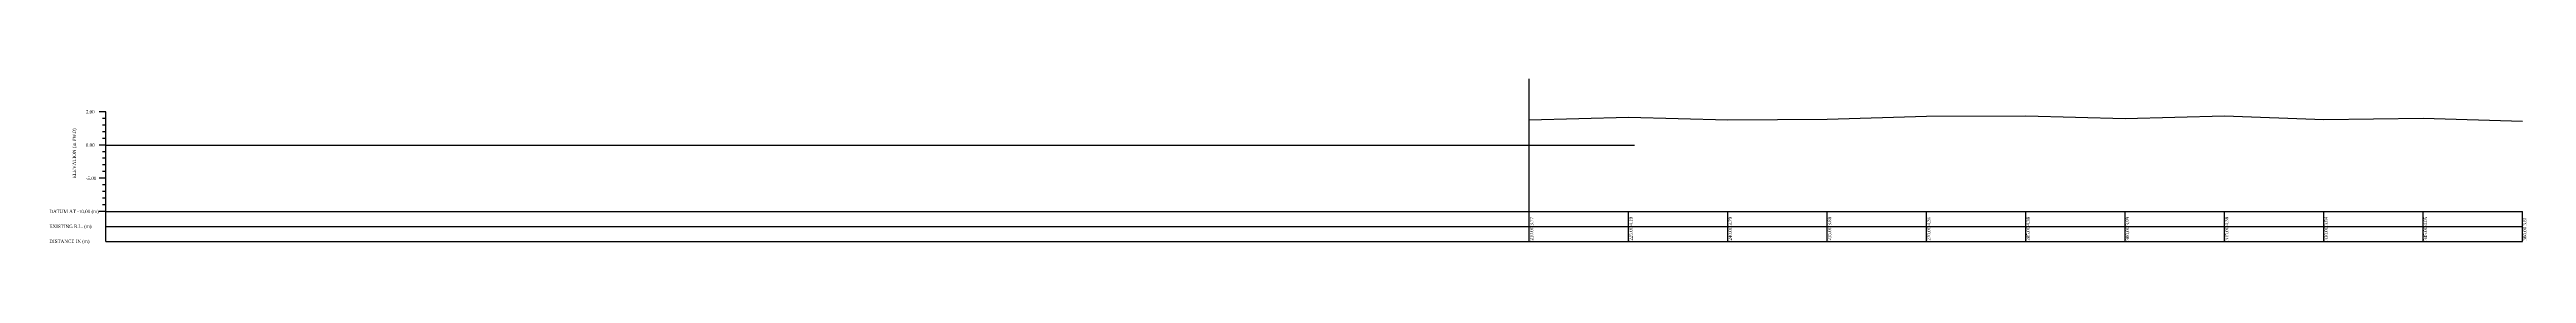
# Model space of a CAD drawing. Header units: metres. Extents: x -148477 to 168932, y -55673 to -2736.
# Drawn here: x -1291.8 to -917.7, y -21851.3 to -21826.5 of the extents above; entities that cross this region are included whole.
import ezdxf

# ---------------------------------------------------------------- set-up
doc = ezdxf.new("R2010")
doc.units = ezdxf.units.M
doc.styles.add('liza', font='times.ttf', dxfattribs={"height": 2})

msp = doc.modelspace()

# ---------------------------------------------------------------- linework, layer by layer
at = {"color": 3, "linetype": 'Continuous', "lineweight": -3, "ltscale": 0.5}
for p, q in [((-1068.3196, -21846.4371), (-1068.3196, -21826.4825)), ((-1283.3196, -21836.4371), (-1052.4375, -21836.4371))]:
    msp.add_line(p, q, dxfattribs=at)
at = {"color": 6, "linetype": 'Continuous', "lineweight": -3, "ltscale": 0.5}
for p, q in [((-1283.3196, -21831.4371), (-1284.3196, -21831.4371)), ((-1283.3196, -21850.9371), (-1283.3196, -21831.4371)), ((-1283.3196, -21832.4371), (-1283.8196, -21832.4371)), ((-1283.3196, -21833.4371), (-1283.8196, -21833.4371)), ((-1283.3196, -21834.4371), (-1283.8196, -21834.4371)), ((-1283.3196, -21835.4371), (-1283.8196, -21835.4371)), ((-1283.3196, -21836.4371), (-1284.3196, -21836.4371)), ((-1283.3196, -21837.4371), (-1283.8196, -21837.4371)), ((-1283.3196, -21838.4371), (-1283.8196, -21838.4371)), ((-1283.3196, -21841.4371), (-1284.3196, -21841.4371)), ((-1283.3196, -21839.4371), (-1283.8196, -21839.4371)), ((-1283.3196, -21840.4371), (-1283.8196, -21840.4371)), ((-1283.3196, -21842.4371), (-1283.8196, -21842.4371)), ((-1283.3196, -21846.4371), (-1284.3196, -21846.4371)), ((-1283.3196, -21843.4371), (-1283.8196, -21843.4371)), ((-1283.3196, -21844.4371), (-1283.8196, -21844.4371)), ((-1283.3196, -21845.4371), (-1283.8196, -21845.4371)), ((-1283.3196, -21846.4371), (-918.3196, -21846.4371)), ((-1068.3196, -21850.9371), (-1068.3196, -21846.4371)), ((-1053.3196, -21850.9371), (-1053.3196, -21846.4371)), ((-1038.3196, -21850.9371), (-1038.3196, -21846.4371)), ((-1023.3196, -21850.9371), (-1023.3196, -21846.4371)), ((-1008.3196, -21850.9371), (-1008.3196, -21846.4371)), ((-993.3196, -21850.9371), (-993.3196, -21846.4371)), ((-978.3196, -21850.9371), (-978.3196, -21846.4371)), ((-963.3196, -21850.9371), (-963.3196, -21846.4371)), ((-948.3196, -21850.9371), (-948.3196, -21846.4371)), ((-933.3196, -21850.9371), (-933.3196, -21846.4371)), ((-918.3196, -21850.9371), (-918.3196, -21846.4371)), ((-1283.3196, -21848.6871), (-918.3196, -21848.6871)), ((-1283.3196, -21850.9371), (-918.3196, -21850.9371))]:
    msp.add_line(p, q, dxfattribs=at)
at = {"color": 5, "linetype": 'Continuous', "lineweight": -3, "ltscale": 0.5}
msp.add_lwpolyline([(-1068.3196, -21832.6671), (-1053.3196, -21832.2471), (-1038.3196, -21832.6471), (-1023.3196, -21832.5571), (-1008.3196, -21832.0771), (-993.3196, -21832.0571), (-978.3196, -21832.4471), (-963.3196, -21832.0571), (-948.3196, -21832.5971), (-933.3196, -21832.3871), (-918.3196, -21832.8271)], dxfattribs=at)

# ---------------------------------------------------------------- texts
at = {"color": 6, "linetype": 'Continuous', "lineweight": -3, "ltscale": 0.5, "char_height": 0.5, "attachment_point": 1, "style": 'liza'}
for s, insert, width in [('5.00', (-1286.3196, -21831.1871), 2), ('0.00', (-1286.3196, -21836.1871), 2), ('-5.00', (-1286.3196, -21841.1871), 2), ('DATUM AT -10.00 (m)', (-1291.8196, -21846.1871), 7.5), ('EXISTING R.L. (m)', (-1291.8196, -21848.4371), 7.5), ('DISTANCE IN (m)', (-1291.8196, -21850.6871), 7.5)]:
    msp.add_mtext(s, dxfattribs=dict(at, insert=insert, width=width))
at = {"color": 6, "linetype": 'Continuous', "lineweight": -3, "ltscale": 0.5, "char_height": 0.5, "attachment_point": 1, "rotation": 90, "style": 'liza'}
for s, insert, width in [('ELEVATION (m PWD)', (-1288.3196, -21841.4371), 10), ('210.00', (-1068.2196, -21850.8371), 2.15), ('3.77', (-1068.2196, -21848.5871), 2.15), ('225.00', (-1053.2196, -21850.8371), 2.15), ('4.19', (-1053.2196, -21848.5871), 2.15), ('240.00', (-1038.2196, -21850.8371), 2.15), ('3.79', (-1038.2196, -21848.5871), 2.15), ('3.88', (-1023.2196, -21848.5871), 2.15), ('255.00', (-1023.2196, -21850.8371), 2.15), ('270.00', (-1008.2196, -21850.8371), 2.15), ('4.36', (-1008.2196, -21848.5871), 2.15), ('4.38', (-993.2196, -21848.5871), 2.15), ('285.00', (-993.2196, -21850.8371), 2.15), ('300.00', (-978.2196, -21850.8371), 2.15), ('3.99', (-978.2196, -21848.5871), 2.15), ('4.38', (-963.2196, -21848.5871), 2.15), ('315.00', (-963.2196, -21850.8371), 2.15), ('3.84', (-948.2196, -21848.5871), 2.15), ('330.00', (-948.2196, -21850.8371), 2.15), ('4.05', (-933.2196, -21848.5871), 2.15), ('345.00', (-933.2196, -21850.8371), 2.15), ('360.00', (-918.2196, -21850.8371), 2.15), ('3.61', (-918.2196, -21848.5871), 2.15)]:
    msp.add_mtext(s, dxfattribs=dict(at, insert=insert, width=width))

doc.saveas('drawing.dxf')
